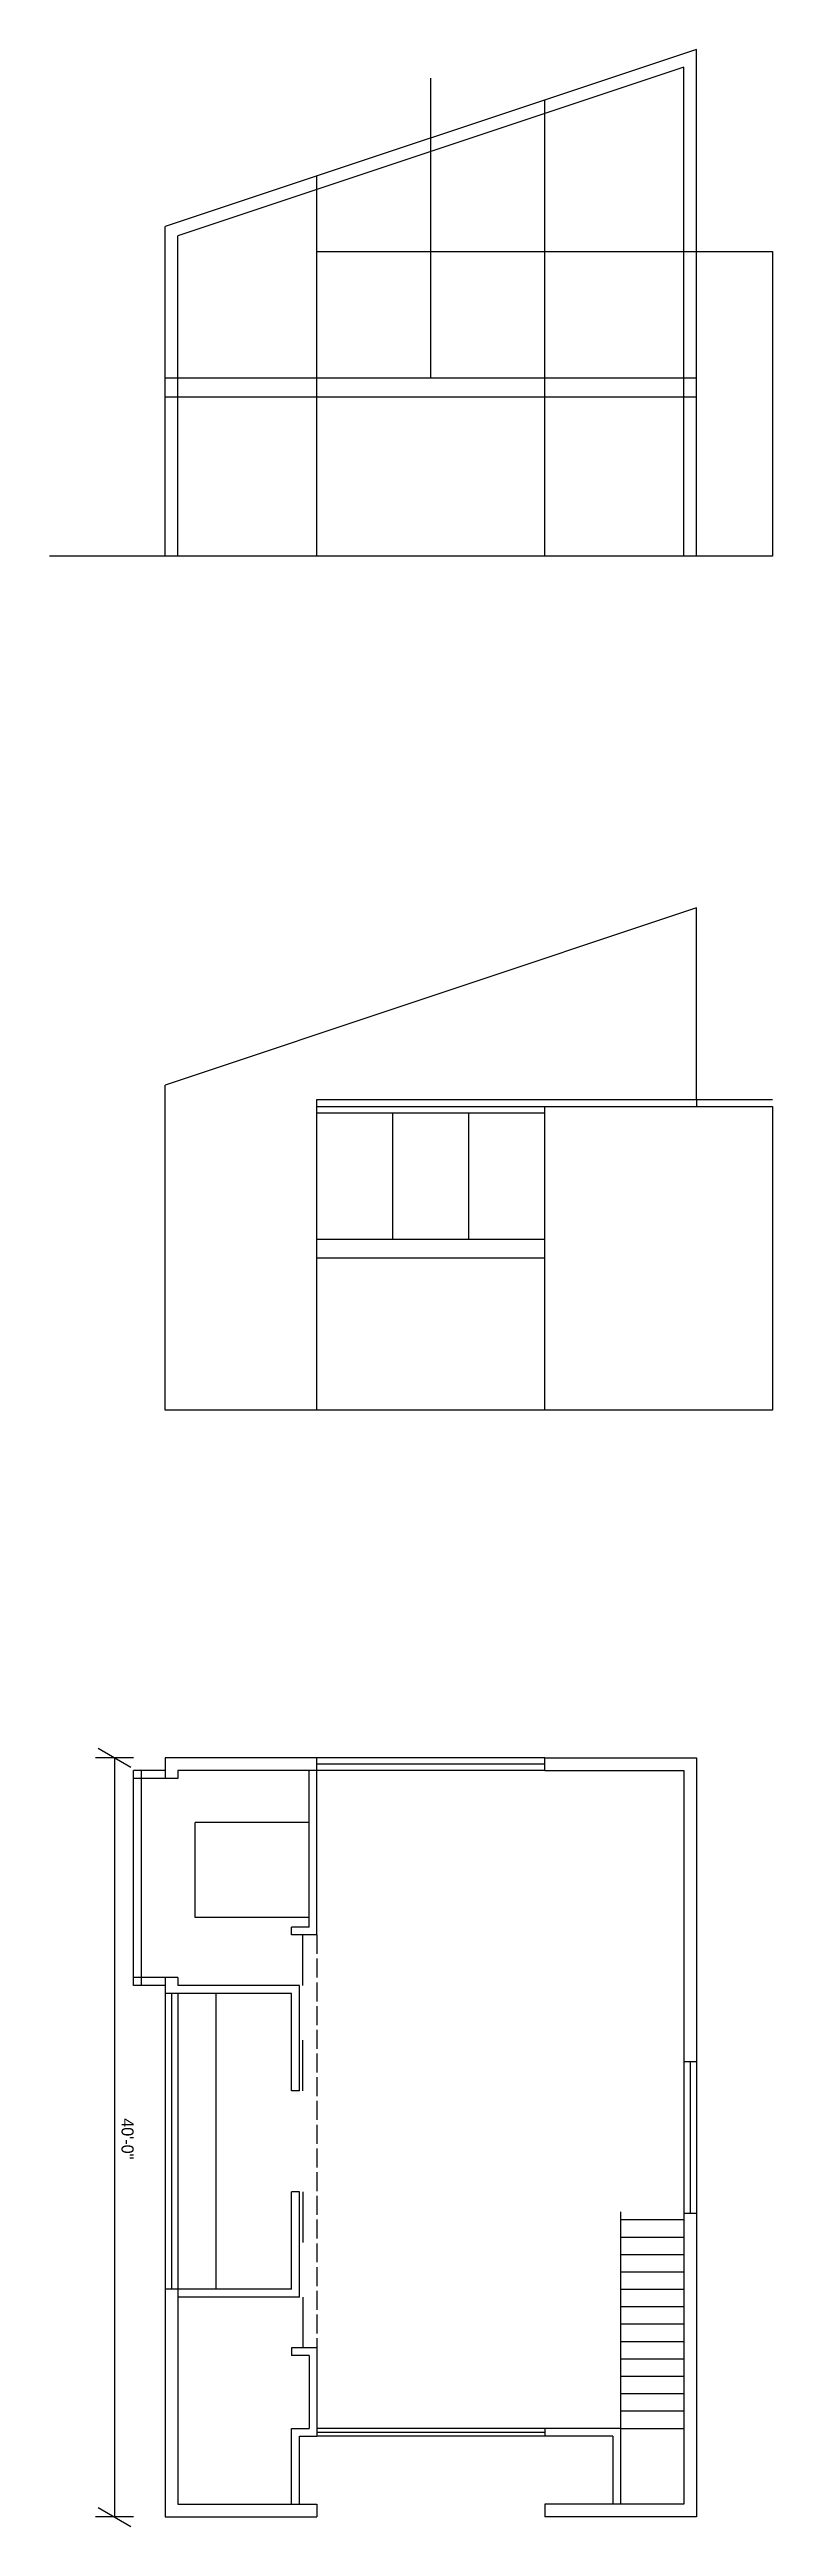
# Model space of a CAD drawing. Header units: inches. Extents: x 683 to 3572, y 849 to 3802.
# Drawn here: x 683 to 1140, y 2129 to 3695 of the extents above; entities that cross this region are included whole.
import ezdxf

# ---------------------------------------------------------------- set-up
doc = ezdxf.new("R2010")
doc.units = ezdxf.units.IN
doc.header["$MEASUREMENT"] = 0
doc.linetypes.add('ACAD_ISO02W100', pattern=[15, 12, -3])
for name, color, linetype in [('const', 253, 'Continuous'), ('glass', 172, 'Continuous'), ('millwork', 40, 'Continuous'), ('sills', 105, 'Continuous'), ('soffit', 253, 'ACAD_ISO02W100'), ('stairs', 140, 'Continuous'), ('walls', 7, 'Continuous')]:
    doc.layers.add(name, color=color, linetype=linetype)

msp = doc.modelspace()

# ---------------------------------------------------------------- texts
at = {"layer": 'const', "insert": (735.9, 2387.1), "char_height": 7.64, "width": 2912.54, "attachment_point": 1, "rotation": 270}
msp.add_mtext('40\'-0"', dxfattribs=at)

# ---------------------------------------------------------------- linework, layer by layer
at = {"layer": 'const'}
for p, q in [((713.4, 2621), (734.2, 2609)), ((735.8, 2615), (711.8, 2615)), ((723.8, 2615), (723.8, 2135)), ((735.8, 2135), (711.8, 2135)), ((713.4, 2141), (734.2, 2129))]:
    msp.add_line(p, q, dxfattribs=at)
at = {"layer": 'glass'}
for p, q in [((995.8, 2611), (851.8, 2611)), ((759.8, 2466), (759.8, 2279)), ((1087.8, 2423), (1087.8, 2327)), ((995.8, 2188.5), (851.8, 2188.5))]:
    msp.add_line(p, q, dxfattribs=at)
at = {"layer": 'millwork'}
for p, q in [((774.8, 2514), (774.8, 2574)), ((846.8, 2574), (774.8, 2574)), ((846.8, 2514), (774.8, 2514)), ((842.8, 2471), (842.8, 2503)), ((787.8, 2466), (787.8, 2279)), ((842.8, 2404.5), (842.8, 2436.5)), ((842.8, 2340.5), (842.8, 2308.5)), ((842.8, 2274), (842.8, 2242))]:
    msp.add_line(p, q, dxfattribs=at)
at = {"layer": 'sills'}
for p, q in [((735.8, 2471), (735.8, 2607)), ((755.8, 2607), (735.8, 2607)), ((755.8, 2602), (735.8, 2602)), ((740.8, 2471), (740.8, 2607)), ((995.8, 2615), (851.8, 2615)), ((995.8, 2607), (851.8, 2607)), ((755.8, 2476), (735.8, 2476)), ((755.8, 2471), (735.8, 2471)), ((755.8, 2466), (755.8, 2279)), ((763.8, 2466), (763.8, 2279)), ((1083.8, 2423), (1083.8, 2327)), ((1091.8, 2423), (1091.8, 2327)), ((995.8, 2191), (851.8, 2191)), ((995.8, 2186), (851.8, 2186))]:
    msp.add_line(p, q, dxfattribs=at)
at = {"layer": 'soffit'}
msp.add_line((851.8, 2503), (851.8, 2242), dxfattribs=at)
at = {"layer": 'stairs'}
for p, q in [((1043.8, 2328), (1043.8, 2191)), ((1043.8, 2323), (1083.8, 2323)), ((1043.8, 2312), (1083.8, 2312)), ((1043.8, 2301), (1083.8, 2301)), ((1043.8, 2290), (1083.8, 2290)), ((1043.8, 2279), (1083.8, 2279)), ((1043.8, 2268), (1083.8, 2268)), ((1043.8, 2257), (1083.8, 2257)), ((1043.8, 2246), (1083.8, 2246)), ((1043.8, 2235), (1083.8, 2235)), ((1043.8, 2224), (1083.8, 2224)), ((1043.8, 2213), (1083.8, 2213)), ((1043.8, 2202), (1083.8, 2202)), ((1043.8, 2191), (1083.8, 2191))]:
    msp.add_line(p, q, dxfattribs=at)
at = {"layer": 'walls'}
for p, q in [((1091.8, 3695.1), (755.8, 3583.1)), ((1083.8, 3684), (763.8, 3577.3)), ((1083.8, 3374.8), (1083.8, 3684)), ((1091.8, 3374.8), (1091.8, 3695.1)), ((923.8, 3487.3), (923.8, 3676.9)), ((995.8, 3374.8), (995.8, 3663.1)), ((851.8, 3374.8), (851.8, 3615.1)), ((755.8, 3374.8), (755.8, 3583.1)), ((763.8, 3374.8), (763.8, 3577.3)), ((851.8, 3567.3), (995.8, 3567.3)), ((995.8, 3567.3), (1139.8, 3567.3)), ((1139.8, 3567.3), (1139.8, 3374.8)), ((1091.8, 3487.3), (755.8, 3487.3)), ((1091.8, 3475.3), (755.8, 3475.3)), ((1091.8, 3374.8), (682.7, 3374.8)), ((1139.8, 3374.8), (1091.8, 3374.8)), ((1091.8, 3152.3), (755.8, 3040.3)), ((1091.8, 3031.3), (1091.8, 3152.3)), ((755.8, 2834.8), (755.8, 3040.3)), ((851.8, 3031.3), (995.8, 3031.3)), ((851.8, 3026.8), (851.8, 3031.3)), ((851.8, 2834.8), (851.8, 3026.8)), ((851.8, 3026.8), (995.8, 3026.8)), ((851.8, 3022.8), (995.8, 3022.8)), ((899.8, 2942.8), (899.8, 3022.8)), ((947.8, 2942.8), (947.8, 3022.8)), ((995.8, 3031.3), (1139.8, 3031.3)), ((995.8, 2834.8), (995.8, 3026.8)), ((995.8, 3026.8), (1139.8, 3026.8)), ((1091.8, 3031.3), (1091.8, 3026.8)), ((1139.8, 3026.8), (1139.8, 2834.8)), ((995.8, 2942.8), (851.8, 2942.8)), ((995.8, 2930.8), (851.8, 2930.8)), ((1091.8, 2834.8), (755.8, 2834.8)), ((1139.8, 2834.8), (1091.8, 2834.8)), ((851.8, 2615), (755.8, 2615)), ((755.8, 2615), (755.8, 2602)), ((763.8, 2602), (755.8, 2602)), ((851.8, 2607), (763.8, 2607)), ((763.8, 2607), (763.8, 2602)), ((846.8, 2508), (846.8, 2607)), ((851.8, 2607), (851.8, 2615)), ((851.8, 2503), (851.8, 2607)), ((995.8, 2615), (1091.8, 2615)), ((995.8, 2607), (995.8, 2615)), ((995.8, 2607), (1083.8, 2607)), ((1083.8, 2607), (1083.8, 2423)), ((1091.8, 2615), (1091.8, 2423)), ((835.8, 2503), (835.8, 2508)), ((846.8, 2508), (835.8, 2508)), ((851.8, 2503), (835.8, 2503)), ((755.8, 2476), (755.8, 2135)), ((763.8, 2476), (755.8, 2476)), ((763.8, 2476), (763.8, 2471)), ((763.8, 2466), (755.8, 2466)), ((840.8, 2471), (763.8, 2471)), ((763.8, 2466), (763.8, 2143)), ((835.8, 2466), (763.8, 2466)), ((835.8, 2404.5), (835.8, 2466)), ((840.8, 2404.5), (840.8, 2471)), ((1083.8, 2423), (1091.8, 2423)), ((840.8, 2404.5), (835.8, 2404.5)), ((835.8, 2279), (835.8, 2340.5)), ((840.8, 2340.5), (835.8, 2340.5)), ((840.8, 2274), (840.8, 2340.5)), ((1083.8, 2327), (1083.8, 2143)), ((1083.8, 2327), (1091.8, 2327)), ((1091.8, 2327), (1091.8, 2135)), ((763.8, 2279), (755.8, 2279)), ((835.8, 2279), (763.8, 2279)), ((840.8, 2274), (763.8, 2274)), ((835.8, 2242), (835.8, 2237)), ((851.8, 2242), (835.8, 2242)), ((851.8, 2242), (851.8, 2186)), ((846.8, 2237), (835.8, 2237)), ((846.8, 2237), (846.8, 2191)), ((835.8, 2143), (835.8, 2191)), ((835.8, 2191), (846.8, 2191)), ((840.8, 2143), (840.8, 2186)), ((840.8, 2186), (851.8, 2186)), ((1043.8, 2191), (995.8, 2191)), ((995.8, 2191), (995.8, 2186)), ((1038.8, 2186), (995.8, 2186)), ((1038.8, 2186), (1038.8, 2143)), ((1043.8, 2191), (1043.8, 2143)), ((755.8, 2135), (851.8, 2135)), ((763.8, 2143), (851.8, 2143)), ((851.8, 2143), (851.8, 2135)), ((1083.8, 2143), (995.8, 2143)), ((995.8, 2143), (995.8, 2135)), ((1091.8, 2135), (995.8, 2135))]:
    msp.add_line(p, q, dxfattribs=at)

msp.set_redraw_order([(e.dxf.handle, doc.entitydb.next_handle()) for e in msp.query("TEXT MTEXT ATTDEF DIMENSION ARC_DIMENSION")])  # texts and dimensions are drawn at this point

doc.saveas('drawing.dxf')
